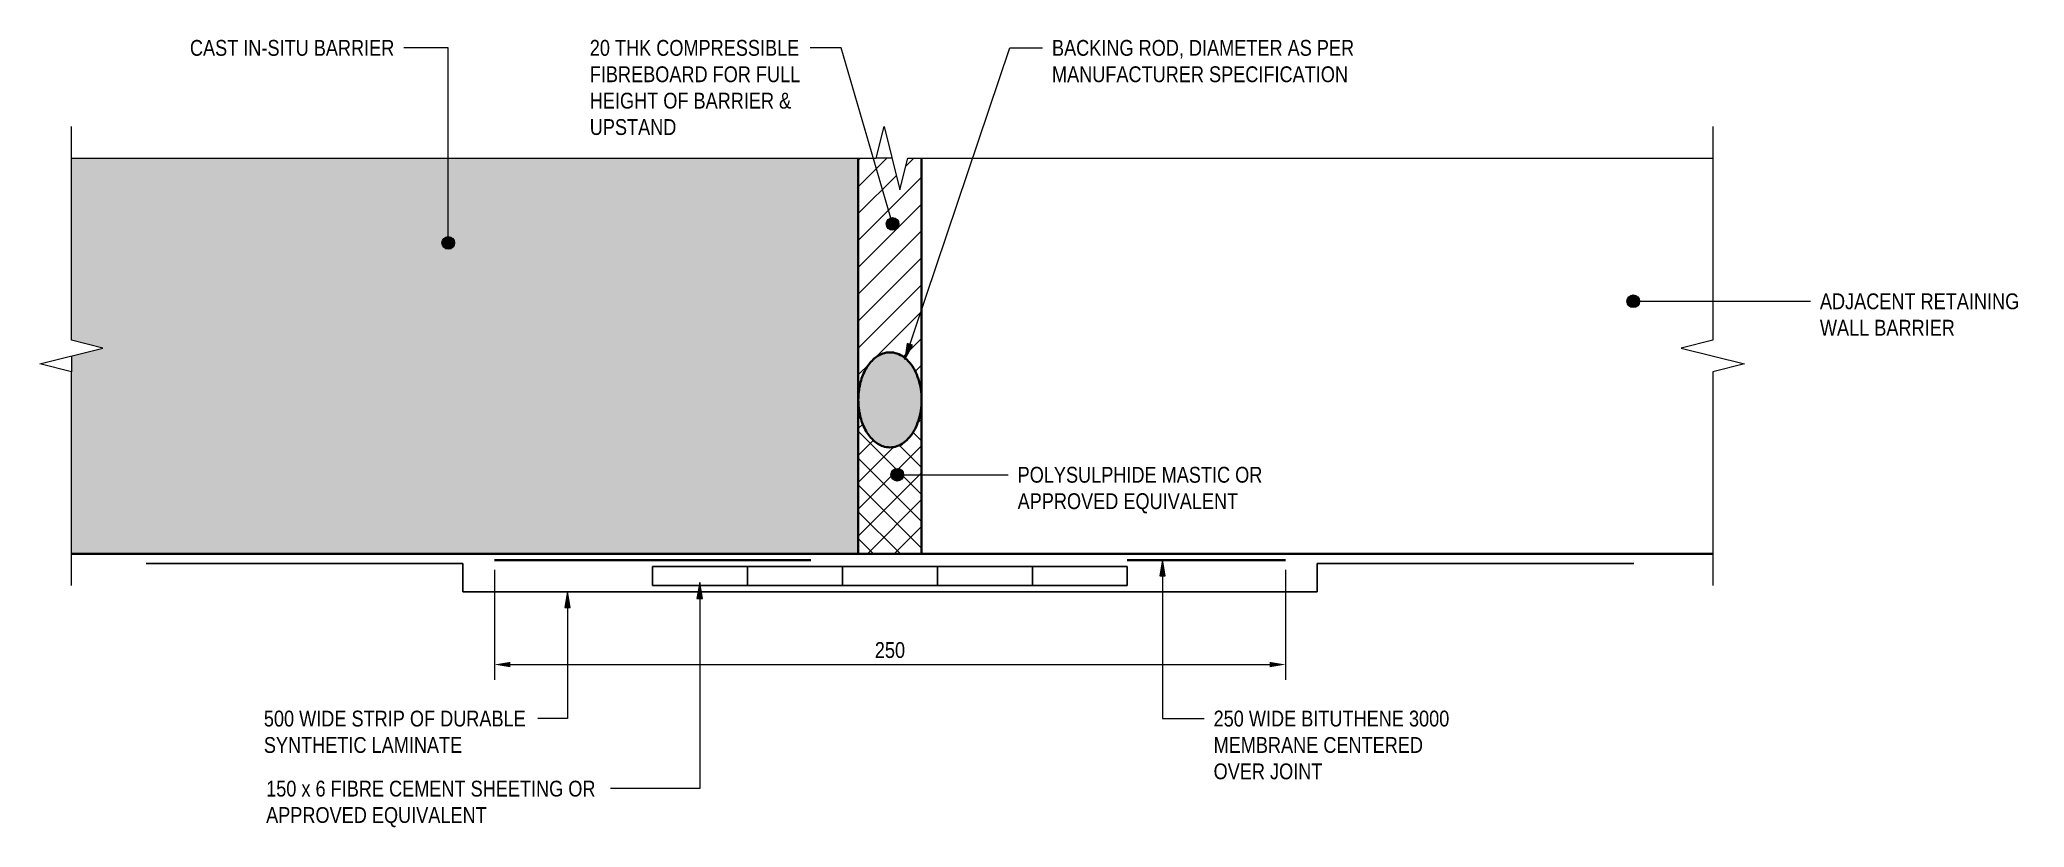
# Model space of a CAD drawing. Header units: metres. Extents: x 2 to 19, y 0 to 511.
# Drawn here: x 9.417 to 10.044, y 2.221 to 2.469 of the extents above; entities that cross this region are included whole.
import ezdxf

# ---------------------------------------------------------------- set-up
doc = ezdxf.new("R2010")
doc.units = ezdxf.units.M
doc.linetypes.add('JacobsDash', pattern=[0.0045, 0.003, -0.0015])
doc.layers.get('Defpoints').update_dxf_attribs({"color": 41})
for name, color, linetype, lineweight in [('A-ANNO-DIMS', 7, 'Continuous', 9), ('A-DETL', 7, 'Continuous', 13), ('A-DETL-GENF', 7, 'Continuous', 9), ('G-ANNO-TEXT', 7, 'Continuous', 9)]:
    doc.layers.add(name, color=color, linetype=linetype, lineweight=lineweight)
doc.styles.add('Arial Narrow_3', font='ARIALN.TTF', dxfattribs={"height": 0.005})
doc.dimstyles.new('Dimension_Standard_T__mm__2', dxfattribs={"dimscale": 0.3048, "dimtxt": 0.005117, "dimasz": 0.016404, "dimexe": 0.015748, "dimexo": 0.009843, "dimgap": 0.006562, "dimtad": 1, "dimdec": 0, "dimlfac": 1000, "dimzin": 0, "dimdsep": 46, "dimtxsty": 'Arial Narrow_3', "dimsah": 1, "dimcen": 0.09, "dimaunit": 1, "dimadec": 4, "dimazin": 0, "dimtfac": 1, "dimtdec": 4, "dimtix": 1, "dimtmove": 0, "dimatfit": 3, "dimfxl": 1, "dimtvp": 1, "dimtolj": 1, "dimtzin": 0, "dimlwd": 18, "dimlwe": 18, "dimarcsym": 2})

msp = doc.modelspace()

# ---------------------------------------------------------------- texts
at = {"layer": 'G-ANNO-TEXT', "char_height": 0.005, "attachment_point": 1, "style": 'Arial Narrow_3', "bg_fill": 3, "box_fill_scale": 1, "bg_fill_color": 256, "bg_fill_transparency": 0}
for s, insert in [('FIBREBOARD FOR FULL ', (9.59091, 2.46098)), ('HEIGHT OF BARRIER & ', (9.59091, 2.45264)), ('WALL BARRIER', (9.9796, 2.38094)), ('SYNTHETIC LAMINATE', (9.48793, 2.24918)), ('MEMBRANE CENTERED ', (9.78802, 2.24918)), ('OVER JOINT', (9.78802, 2.24085)), ('150 x 6 FIBRE CEMENT SHEETING OR ', (9.48865, 2.2354)), ('APPROVED EQUIVALENT', (9.48865, 2.22707))]:
    msp.add_mtext(s, dxfattribs=dict(at, insert=insert))
at = {"layer": 'G-ANNO-TEXT', "insert": (9.7261, 2.32617), "char_height": 0.005, "attachment_point": 1, "style": 'Arial Narrow_3', "bg_fill": 3, "box_fill_scale": 1, "bg_fill_color": 256, "bg_fill_true_color": 13158600, "bg_fill_transparency": 0}
msp.add_mtext('APPROVED EQUIVALENT', dxfattribs=at)

# ---------------------------------------------------------------- blocks, each defined once
blk = doc.blocks.new('CS_DET_BreakLine_ViewScale - Std Break-5783713-DRG-2873175 - SECTION 9')
at = {"layer": 'A-DETL-GENF'}
for p, q in [((0.25683, 0.01), (0.25433, 0)), ((0.26183, -0.01), (0.25683, 0.01)), ((0.25433, 0), (0, 0)), ((0.26433, 0), (0.26183, -0.01)), ((0.51866, 0), (0.26433, 0))]:
    blk.add_line(p, q, dxfattribs=at)
blk = doc.blocks.new('CS_DET_BreakLine_ViewScale - Std Break-8541857-DRG-2873175 - SECTION 9')
at = {"layer": 'A-DETL-GENF'}
for p, q in [((0.06, 0.01), (0.0575, 0)), ((0.065, -0.01), (0.06, 0.01)), ((0.0575, 0), (-0.01, 0)), ((0.0675, 0), (0.065, -0.01)), ((0.135, 0), (0.0675, 0))]:
    blk.add_line(p, q, dxfattribs=at)
blk = doc.blocks.new('CS_DET_BreakLine_ViewScale - Std Break-8541858-DRG-2873175 - SECTION 9')
at = {"layer": 'A-DETL-GENF'}
for p, q in [((0.06, -0.01), (0.065, 0.01)), ((0.065, 0.01), (0.0675, 0)), ((-0.01, 0), (0.0575, 0)), ((0.0575, 0), (0.06, -0.01)), ((0.0675, 0), (0.135, 0))]:
    blk.add_line(p, q, dxfattribs=at)
blk = doc.blocks.new('DIMBLOCK10-DRG-2873175 - SECTION 9')
at = {"layer": 'A-ANNO-DIMS', "color": 0, "lineweight": 18, "transparency": 16777216}
for p, q in [((9.56076, 2.30201), (9.56076, 2.26728)), ((9.81076, 2.30201), (9.81076, 2.26728)), ((9.56576, 2.27208), (9.80576, 2.27208))]:
    blk.add_line(p, q, dxfattribs=at)
at = {"layer": 'A-ANNO-DIMS', "color": 0, "transparency": 16777216}
for points in [[(9.56576, 2.27291), (9.56576, 2.27125), (9.56076, 2.27208)], [(9.80576, 2.27291), (9.80576, 2.27125), (9.81076, 2.27208)]]:
    blk.add_solid(points, dxfattribs=at)
at = {"layer": 'Defpoints', "color": 0, "transparency": 16777216}
for p in [(9.56076, 2.30501), (9.81076, 2.30501), (9.81076, 2.27208)]:
    blk.add_point(p, dxfattribs=at)
at = {"layer": 'A-ANNO-DIMS', "color": 0, "lineweight": 18, "transparency": 16777216, "insert": (9.68576, 2.27663), "char_height": 0.005, "width": 0.0114039, "attachment_point": 5, "style": 'Arial Narrow_3'}
blk.add_mtext('\\A1;250', dxfattribs=at)

# ---------------------------------------------------------------- dimensions: what is measured, and where the dimension line sits
at = {"layer": 'A-ANNO-DIMS', "lineweight": 18}
dim = msp.add_linear_dim(base=(9.81076, 2.27208), p1=(9.56076, 2.30501), p2=(9.81076, 2.30501), dimstyle='Dimension_Standard_T__mm__2', override={"dimpost": '<>', "dimfxl": 0.25}, dxfattribs=at)
dim.commit()
dim.dimension.update_dxf_attribs({"geometry": 'DIMBLOCK10-DRG-2873175 - SECTION 9', "text_midpoint": (9.68576, 2.27663)})

# ---------------------------------------------------------------- hatches: boundary and pattern name
at = {"layer": 'A-DETL-GENF', "true_color": 0xd8d8d8}
msp.add_hatch(color=254, dxfattribs=at).paths.add_polyline_path([(9.67576, 2.30701), (9.67576, 2.43201), (9.4271, 2.43201), (9.4271, 2.37451), (9.4371, 2.37201), (9.4271, 2.36951), (9.4271, 2.30701)])
at = {"layer": 'A-DETL-GENF'}
h = msp.add_hatch(dxfattribs=at)
h.set_pattern_fill('FP_5', color=256, style=0, pattern_type=2)
h.set_pattern_definition([(45, (8.0673985, 0), (-0.004242641, 0.004242641), [])])
h.paths.add_polyline_path([(9.69576, 2.35566), (9.69576, 2.43201), (9.69143, 2.43201), (9.68893, 2.42201), (9.68643, 2.43201), (9.67576, 2.43201), (9.67576, 2.35566), (9.67601, 2.359), (9.67675, 2.36217), (9.67794, 2.36502), (9.67953, 2.36739), (9.68142, 2.36918), (9.68354, 2.37029), (9.68576, 2.37066), (9.68799, 2.37029), (9.6901, 2.36918), (9.692, 2.36739), (9.69358, 2.36502), (9.69477, 2.36217), (9.69551, 2.359)])
at = {"layer": 'A-DETL-GENF', "true_color": 0x808080}
msp.add_hatch(color=8, dxfattribs=at).paths.add_polyline_path([(9.68576, 2.34066), (9.68799, 2.34104), (9.6901, 2.34215), (9.692, 2.34394), (9.69358, 2.34631), (9.69477, 2.34916), (9.69551, 2.35233), (9.69576, 2.35566), (9.69551, 2.359), (9.69477, 2.36217), (9.69358, 2.36502), (9.692, 2.36739), (9.6901, 2.36918), (9.68799, 2.37029), (9.68576, 2.37066), (9.68354, 2.37029), (9.68142, 2.36918), (9.67953, 2.36739), (9.67794, 2.36502), (9.67675, 2.36217), (9.67601, 2.359), (9.67576, 2.35566), (9.67601, 2.35233), (9.67675, 2.34916), (9.67794, 2.34631), (9.67953, 2.34394), (9.68142, 2.34215), (9.68354, 2.34104), (9.68383, 2.34099)])
at = {"layer": 'A-DETL-GENF'}
h = msp.add_hatch(dxfattribs=at)
h.set_pattern_fill('FP_6', color=256, style=0, pattern_type=2)
h.set_pattern_definition([(45, (8.0673985, 0), (-0.004242641, 0.004242641), []), (135, (8.0673985, 0), (-0.004242641, -0.004242641), [])])
h.paths.add_polyline_path([(9.68383, 2.30701), (9.69576, 2.30701), (9.69576, 2.35566), (9.69551, 2.35233), (9.69477, 2.34916), (9.69358, 2.34631), (9.692, 2.34394), (9.6901, 2.34215), (9.68799, 2.34104), (9.68576, 2.34066), (9.68354, 2.34104), (9.68142, 2.34215), (9.67953, 2.34394), (9.67794, 2.34631), (9.67675, 2.34916), (9.67601, 2.35233), (9.67576, 2.35566), (9.67576, 2.30701), (9.68354, 2.30701)])
at = {"layer": 'G-ANNO-TEXT'}
h = msp.add_hatch(color=256, dxfattribs=at)
edge = h.paths.add_edge_path()
edge.add_arc((9.6866, 2.41121), 0.002, 0, 360)
h = msp.add_hatch(color=256, dxfattribs=at)
edge = h.paths.add_edge_path()
edge.add_arc((9.54619, 2.40524), 0.002, 0, 360)
h = msp.add_hatch(color=256, dxfattribs=at)
edge = h.paths.add_edge_path()
edge.add_arc((9.92062, 2.38678), 0.002, 0, 360)
for points in [[(9.69044, 2.36844), (9.69288, 2.3729), (9.69121, 2.37346)], [(9.77189, 2.30505), (9.77101, 2.30005), (9.77277, 2.30005)], [(9.62567, 2.29796), (9.62479, 2.29296), (9.62655, 2.29296)], [(9.58386, 2.29511), (9.58298, 2.29011), (9.58474, 2.29011)]]:
    msp.add_hatch(color=256, dxfattribs=at).paths.add_polyline_path(points)
h = msp.add_hatch(color=256, dxfattribs=at)
edge = h.paths.add_edge_path()
edge.add_arc((9.68807, 2.33201), 0.002, 0, 360)

# ---------------------------------------------------------------- linework, layer by layer
at = {"layer": 'A-DETL', "color": 7, "lineweight": 9, "true_color": 0xffffff}
for p, q in [((9.67576, 2.43201), (9.67576, 2.35566)), ((9.68643, 2.43201), (9.68143, 2.43201)), ((9.69576, 2.35566), (9.69576, 2.43201)), ((9.4271, 2.36951), (9.4271, 2.36451)), ((9.4271, 2.30701), (9.67576, 2.30701))]:
    msp.add_line(p, q, dxfattribs=at)
at = {"layer": 'A-DETL', "lineweight": 35}
for p, q in [((9.67576, 2.43201), (9.67576, 2.30701)), ((9.69576, 2.43201), (9.69576, 2.30701)), ((9.67576, 2.35566), (9.67576, 2.30701)), ((9.69576, 2.30701), (9.69576, 2.35566)), ((9.4271, 2.30701), (9.67576, 2.30701)), ((9.67576, 2.30701), (9.69576, 2.30701)), ((9.94576, 2.30701), (9.69576, 2.30701))]:
    msp.add_line(p, q, dxfattribs=at)
at = {"layer": 'A-DETL', "lineweight": 25}
for p, q in [((9.45076, 2.30401), (9.55076, 2.30401)), ((9.55076, 2.30401), (9.55076, 2.29501)), ((9.61076, 2.30301), (9.64076, 2.30301)), ((9.61076, 2.29701), (9.61076, 2.30301)), ((9.64076, 2.30301), (9.64076, 2.29701)), ((9.64076, 2.30301), (9.67076, 2.30301)), ((9.67076, 2.30301), (9.67076, 2.29701)), ((9.67076, 2.30301), (9.70076, 2.30301)), ((9.70076, 2.30301), (9.70076, 2.29701)), ((9.70076, 2.30301), (9.73076, 2.30301)), ((9.73076, 2.30301), (9.73076, 2.29701)), ((9.73076, 2.30301), (9.76076, 2.30301)), ((9.76076, 2.30301), (9.76076, 2.29701)), ((9.92076, 2.30401), (9.82076, 2.30401)), ((9.82076, 2.30401), (9.82076, 2.29501)), ((9.64076, 2.29701), (9.61076, 2.29701)), ((9.67076, 2.29701), (9.64076, 2.29701)), ((9.70076, 2.29701), (9.67076, 2.29701)), ((9.73076, 2.29701), (9.70076, 2.29701)), ((9.76076, 2.29701), (9.73076, 2.29701)), ((9.82076, 2.29501), (9.55076, 2.29501))]:
    msp.add_line(p, q, dxfattribs=at)
at = {"layer": 'A-DETL', "linetype": 'JacobsDash', "lineweight": 35}
msp.add_line((9.56076, 2.30501), (9.81076, 2.30501), dxfattribs=at)
at = {"layer": 'A-DETL', "color": 7, "lineweight": 9, "true_color": 0xffffff}
msp.add_open_spline([(9.67576, 2.35566), (9.67576, 2.3568), (9.67593, 2.35902), (9.67692, 2.3633), (9.67931, 2.36779), (9.68277, 2.37029), (9.68576, 2.37079), (9.68838, 2.37035), (9.69118, 2.3686), (9.69373, 2.3652), (9.69538, 2.3607), (9.69576, 2.35737), (9.69576, 2.35566)], degree=3, knots=[0, 0, 0, 0, 0.071429, 0.142857, 0.285714, 0.428571, 0.5, 0.571429, 0.678571, 0.785714, 0.892857, 1, 1, 1, 1], dxfattribs=at)
at = {"layer": 'A-DETL', "lineweight": 35}
for points in [[(9.69576, 2.35566), (9.69576, 2.3568), (9.69559, 2.35902), (9.6946, 2.3633), (9.69221, 2.36779), (9.68875, 2.37029), (9.68576, 2.37079), (9.68314, 2.37035), (9.68034, 2.3686), (9.67779, 2.3652), (9.67614, 2.3607), (9.67576, 2.35737), (9.67576, 2.35566)], [(9.69576, 2.35566), (9.69576, 2.35452), (9.69559, 2.35231), (9.6946, 2.34803), (9.69221, 2.34354), (9.68875, 2.34104), (9.68576, 2.34054), (9.68314, 2.34098), (9.68034, 2.34272), (9.67779, 2.34613), (9.67614, 2.35063), (9.67576, 2.35395), (9.67576, 2.35566)]]:
    msp.add_open_spline(points, degree=3, knots=[0, 0, 0, 0, 0.071429, 0.142857, 0.285714, 0.428571, 0.5, 0.571429, 0.678571, 0.785714, 0.892857, 1, 1, 1, 1], dxfattribs=at)
at = {"layer": 'G-ANNO-TEXT'}
for p, q in [((9.53635, 2.46681), (9.53213, 2.46681)), ((9.54619, 2.46681), (9.53635, 2.46681)), ((9.54619, 2.40524), (9.54619, 2.46681)), ((9.6606, 2.46681), (9.66058, 2.46681)), ((9.67031, 2.46681), (9.6606, 2.46681)), ((9.6866, 2.41121), (9.67031, 2.46681)), ((9.69044, 2.36844), (9.72362, 2.46681)), ((9.72362, 2.46681), (9.73396, 2.46681)), ((9.92062, 2.38678), (9.9766, 2.38678)), ((9.69121, 2.37346), (9.69044, 2.36844)), ((9.69044, 2.36844), (9.69288, 2.3729)), ((9.69288, 2.3729), (9.69121, 2.37346)), ((9.68807, 2.33201), (9.7231, 2.33201)), ((9.77189, 2.30505), (9.77101, 2.30005)), ((9.77277, 2.30005), (9.77189, 2.30505)), ((9.77189, 2.30505), (9.77189, 2.25502)), ((9.62567, 2.29796), (9.62479, 2.29296)), ((9.62655, 2.29296), (9.62567, 2.29796)), ((9.62567, 2.29796), (9.62567, 2.2329)), ((9.77101, 2.30005), (9.77277, 2.30005)), ((9.58386, 2.29511), (9.58298, 2.29011)), ((9.58298, 2.29011), (9.58474, 2.29011)), ((9.58474, 2.29011), (9.58386, 2.29511)), ((9.58386, 2.29511), (9.58386, 2.25502)), ((9.62479, 2.29296), (9.62655, 2.29296)), ((9.58386, 2.25502), (9.57449, 2.25502)), ((9.77189, 2.25502), (9.78502, 2.25502)), ((9.5981, 2.2329), (9.59748, 2.2329)), ((9.62567, 2.2329), (9.5981, 2.2329))]:
    msp.add_line(p, q, dxfattribs=at)
for centre in [(9.6866, 2.41121), (9.54619, 2.40524), (9.92062, 2.38678), (9.68807, 2.33201)]:
    msp.add_circle(centre, 0.002, dxfattribs=at)

# ---------------------------------------------------------------- block references
at = {"layer": 'A-DETL-GENF'}
for name, p, rotation in [('CS_DET_BreakLine_ViewScale - Std Break-8541857-DRG-2873175 - SECTION 9', (9.4271, 2.43201), 270), ('CS_DET_BreakLine_ViewScale - Std Break-5783713-DRG-2873175 - SECTION 9', (9.94576, 2.43201), 180), ('CS_DET_BreakLine_ViewScale - Std Break-8541858-DRG-2873175 - SECTION 9', (9.94576, 2.43201), 270)]:
    msp.add_blockref(name, p, dxfattribs=dict(at, rotation=rotation))

msp.set_redraw_order([(e.dxf.handle, doc.entitydb.next_handle()) for e in msp.query("TEXT MTEXT ATTDEF DIMENSION ARC_DIMENSION")])  # texts and dimensions are drawn at this point

# ---------------------------------------------------------------- next in the draw order: texts
at = {"layer": 'G-ANNO-TEXT', "char_height": 0.005, "attachment_point": 1, "style": 'Arial Narrow_3', "bg_fill": 3, "box_fill_scale": 1, "bg_fill_color": 256, "bg_fill_transparency": 0}
for s, insert in [('CAST IN-SITU BARRIER', (9.46457, 2.46931)), ('20 THK COMPRESSIBLE ', (9.59091, 2.46931)), ('BACKING ROD, DIAMETER AS PER ', (9.73696, 2.46931)), ('UPSTAND', (9.59091, 2.44431)), ('ADJACENT RETAINING ', (9.9796, 2.38928)), ('500 WIDE STRIP OF DURABLE ', (9.48793, 2.25752)), ('250 WIDE BITUTHENE 3000 ', (9.78802, 2.25752))]:
    msp.add_mtext(s, dxfattribs=dict(at, insert=insert))
at = {"layer": 'G-ANNO-TEXT', "insert": (9.7261, 2.33451), "char_height": 0.005, "attachment_point": 1, "style": 'Arial Narrow_3', "bg_fill": 3, "box_fill_scale": 1, "bg_fill_color": 256, "bg_fill_true_color": 13158600, "bg_fill_transparency": 0}
msp.add_mtext('POLYSULPHIDE MASTIC OR ', dxfattribs=at)

# ---------------------------------------------------------------- next in the draw order: texts
at = {"layer": 'G-ANNO-TEXT', "insert": (9.73696, 2.46098), "char_height": 0.005, "attachment_point": 1, "style": 'Arial Narrow_3', "bg_fill": 3, "box_fill_scale": 1, "bg_fill_color": 256, "bg_fill_transparency": 0}
msp.add_mtext('MANUFACTURER SPECIFICATION', dxfattribs=at)

doc.saveas('drawing.dxf')
